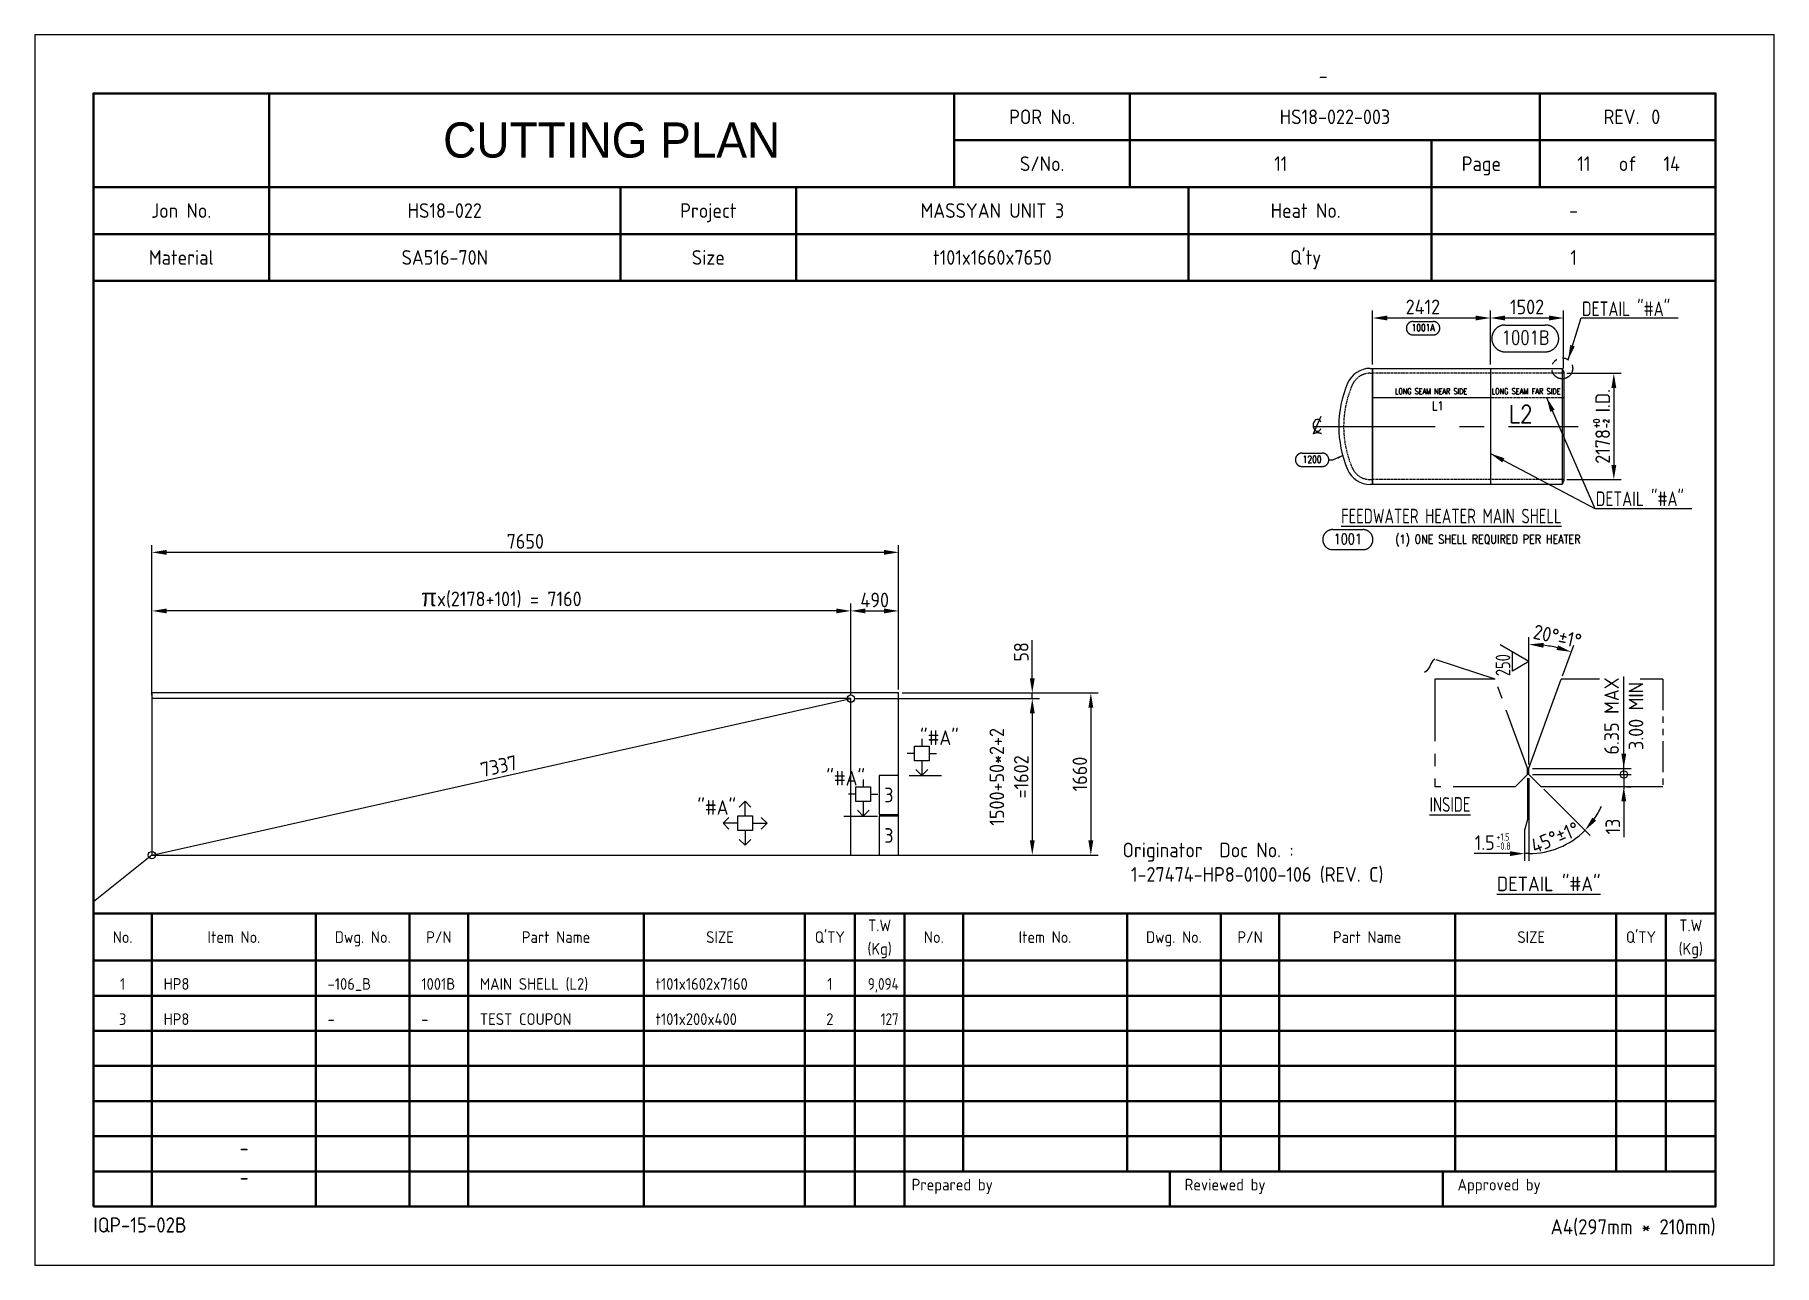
# Model space of a CAD drawing. Header units: millimetres. Extents: x -47360 to 661737, y -45870 to 354580.
# Drawn here: x 0 to 17820, y 80000 to 92600 of the extents above; entities that cross this region are included whole.
import ezdxf
from ezdxf.enums import TextEntityAlignment as Align

# ---------------------------------------------------------------- set-up
doc = ezdxf.new("R2010")
doc.units = ezdxf.units.MM
doc.header["$LTSCALE"] = 10
for name, pattern in [('CENTER', [2, 1.25, -0.25, 0.25, -0.25]), ('CONT', [1, 1, 0]), ('DASHED', [0.75, 0.5, -0.25]), ('PHANTOM', [63.5, 31.75, -6.35, 6.35, -6.35, 6.35, -6.35])]:
    doc.linetypes.add(name, pattern=pattern)
for name, color, linetype in [('01_1  101x7159.68965753114x1602', 7, 'Continuous'), ('03_4  101x400x200', 7, 'Continuous'), ('11', 2, 'Continuous'), ('12_Ejes principales', 1, 'CENTER'), ('13', 4, 'PHANTOM'), ('14', 3, 'DASHED'), ('15', 7, 'Continuous'), ('GEN-ANN', 7, 'CONT'), ('GEN-TXT', 7, 'CONT'), ('N11_1  101x7650x1660', 7, 'Continuous'), ('T', 2, 'Continuous')]:
    doc.layers.add(name, color=color, linetype=linetype)
doc.layers.add('PAGE', color=9, linetype='Continuous', plot=False)
doc.layers.add('TITLE', color=15, linetype='Continuous', lineweight=40)
doc.styles.add('FRACTION', font='romans.shx', dxfattribs={"bigfont": 'FRACTION.shx'})
doc.styles.add('SIMPLEX', font='romans.shx', dxfattribs={"width": 0.8})
doc.styles.get("Standard").update_dxf_attribs({"font": 'isocp2.shx', "bigfont": 'whgtxt.shx'})
doc.dimstyles.new('ISO-25', dxfattribs={"dimscale": 60, "dimtxt": 2.5, "dimasz": 2.5, "dimexe": 1.25, "dimexo": 0.625, "dimtad": 1, "dimdec": 0, "dimdsep": 46, "dimtxsty": 'Standard', "dimcen": 2.5, "dimclrt": 2, "dimadec": 0, "dimazin": 0, "dimtfac": 1, "dimtdec": 0, "dimtmove": 0, "dimatfit": 3, "dimfxl": 1, "dimarcsym": 0})
doc.dimstyles.new('ISO-25 x2', dxfattribs={"dimscale": 60, "dimtxt": 2.5, "dimasz": 2.5, "dimexe": 1.25, "dimexo": 0.625, "dimtad": 1, "dimdec": 0, "dimlfac": 2, "dimdsep": 46, "dimtxsty": 'Standard', "dimcen": 2.5, "dimclrt": 2, "dimadec": 0, "dimazin": 0, "dimtfac": 1, "dimtdec": 0, "dimtmove": 0, "dimatfit": 3, "dimfxl": 1, "dimarcsym": 0})
doc.dimstyles.get("Standard").update_dxf_attribs({"dimtxt": 1, "dimasz": 1, "dimexe": 1, "dimexo": 1, "dimgap": 1, "dimtad": 1, "dimtxsty": 'Standard', "dimcen": 2.5, "dimadec": 0, "dimazin": 0, "dimtfac": 1, "dimtmove": 0, "dimatfit": 3, "dimfxl": 1, "dimarcsym": 0})

msp = doc.modelspace()

# ---------------------------------------------------------------- texts
at = {"color": 2}
for s, height, width, p in [('DETAIL "#A"', 150, 0.85, (15850.2, 89718.97)), ('DETAIL "#A"', 150, 0.85, (15991.62, 87773.52)), ('%%UFEEDWATER HEATER MAIN SHELL', 150, 0.8, (13382.85, 87596.47)), ('+1.5', 75, 0.8, (14973.39, 84348.21)), ('-0.8', 75, 0.8, (14973.39, 84254.94))]:
    msp.add_text(s, height=height, dxfattribs=dict(at, width=width)).set_placement(p)
at = {"color": 2, "width": 0.8}
msp.add_text('250', height=150, rotation=90, dxfattribs=at).set_placement((15115.86, 86032))
msp.add_text('%%UINSIDE', height=150, dxfattribs=at).set_placement((14498.71, 84718.24), align=Align.MIDDLE_CENTER)
at = {"color": 2}
msp.add_text('%%UDETAIL "#A"', height=150, dxfattribs=at).set_placement((14978.71, 83830))
at = {"color": 2, "char_height": 150, "attachment_point": 5}
for s, insert, rotation in [('6.35 MAX\\P3.00 MIN', (16279.05, 85624.13), 90), ('45°%%P1%%D', (15574.3, 84380.28), 22.5)]:
    msp.add_mtext(s, dxfattribs=dict(at, insert=insert, rotation=rotation))
at = {"color": 2, "insert": (14854.14, 84327.16), "char_height": 150, "attachment_point": 5}
msp.add_mtext('1.5', dxfattribs=at)
at = {"layer": '11', "style": 'SIMPLEX', "width": 0.85}
msp.add_text('L1', height=90, dxfattribs=at).set_placement((14313.03, 88756.26, 70960545.69))
at = {"layer": '11', "color": 3, "style": 'SIMPLEX', "width": 0.85}
msp.add_text('L2', height=180, dxfattribs=at).set_placement((15104.02, 88625.67, 141921091.37))
at = {"layer": '15', "style": 'SIMPLEX'}
for s, width, p in [('LONG SEAM NEAR SIDE', 0.8, (13935.24, 88919.4, 70960545.69)), ('LONG SEAM FAR SIDE', 0.7, (14924.93, 88919.4, 70960545.69))]:
    msp.add_text(s, height=60, dxfattribs=dict(at, width=width)).set_placement(p)
at = {"layer": '15', "color": 2, "style": 'SIMPLEX', "width": 0.8}
for s, p in [('+0', (16029.67, 88571.65)), ('-2', (16129.67, 88571.65))]:
    msp.add_text(s, height=60, rotation=90, dxfattribs=at).set_placement(p)
msp.add_text('(1) ONE SHELL REQUIRED PER HEATER', height=90, dxfattribs=at).set_placement((14886.52, 87435.17, -70960545.69), align=Align.MIDDLE_CENTER)
at = {"layer": 'T'}
for s, p in [('"#A"', (9267.69, 85402)), ('"#A"', (8307.31, 84987)), ('3', (8750, 84815)), ('"#A"', (6985.83, 84687.33)), ('3', (8750, 84400))]:
    msp.add_text(s, height=150, dxfattribs=at).set_placement(p, align=Align.MIDDLE_CENTER)
for s, p in [('1', (900, 82820)), ('1', (8145, 82820)), ('3', (900, 82460)), ('2', (8145, 82460))]:
    msp.add_text(s, height=120, dxfattribs=at).set_placement(p, align=Align.CENTER)
for s, p in [('HP8', (1320, 82820)), ('-106_B', (3000, 82820)), ('1001B', (3960, 82820)), ('MAIN SHELL (L2)', (4560, 82820)), ('t101x1602x7160', (6360, 82820)), ('HP8', (1320, 82460)), ('-', (3000, 82460)), ('-', (3960, 82460)), ('TEST COUPON', (4560, 82460)), ('t101x200x400', (6360, 82460))]:
    msp.add_text(s, height=120, dxfattribs=at).set_placement(p)
at = {"layer": 'T', "width": 0.9}
for s, p in [('9,094', (8850, 82820)), ('127', (8850, 82460))]:
    msp.add_text(s, height=120, dxfattribs=at).set_placement(p, align=Align.RIGHT)
at = {"layer": 'T', "insert": (11144.18, 84326.68), "char_height": 150, "width": 3304.3281, "attachment_point": 1}
msp.add_mtext('Originator  Doc No. : \\P 1-27474-HP8-0100-106 (REV. C)', dxfattribs=at)

# ---------------------------------------------------------------- blocks, each defined once
blk = doc.blocks.new('CP00')
at = {"layer": 'PAGE'}
blk.add_line((20, 70), (10, 62), dxfattribs=at)
blk.add_lwpolyline([(0, 0), (297, 0), (297, 210), (0, 210)], close=True, dxfattribs=at)
at = {"layer": 'TITLE'}
for p, q in [((40, 184), (40, 200)), ((157, 184), (157, 200)), ((10, 184), (287, 184)), ((10, 168), (287, 168)), ((10, 60), (287, 60)), ((148.5, 16), (287, 16))]:
    blk.add_line(p, q, dxfattribs=at)
at = {"layer": 'TITLE', "color": 8}
for p, q in [((187, 184), (187, 200)), ((257, 184), (257, 192)), ((40, 168), (40, 184)), ((130, 168), (130, 184)), ((238.5, 168), (238.5, 184)), ((10, 176), (287, 176)), ((20, 10), (20, 60)), ((48, 10), (48, 60)), ((64, 10), (64, 60)), ((74, 10), (74, 60)), ((104, 10), (104, 60)), ((131.5, 10), (131.5, 60)), ((140, 10), (140, 60)), ((158.5, 16), (158.5, 60)), ((186.5, 16), (186.5, 60)), ((202.5, 16), (202.5, 60)), ((212.5, 16), (212.5, 60)), ((242.5, 16), (242.5, 60)), ((270, 16), (270, 60)), ((278.5, 16), (278.5, 60)), ((10, 52), (287, 52)), ((10, 46), (287, 46)), ((10, 40), (287, 40)), ((10, 34), (287, 34)), ((10, 28), (287, 28)), ((10, 22), (287, 22)), ((10, 16), (148.5, 16)), ((193.8, 16), (193.8, 10)), ((240.4, 16), (240.4, 10))]:
    blk.add_line(p, q, dxfattribs=at)
at = {"layer": 'TITLE', "color": 9}
for p, q in [((257, 192), (257, 200)), ((157, 192), (287, 192)), ((238.5, 184), (238.5, 192)), ((100, 168), (100, 184)), ((197, 168), (197, 184)), ((148.5, 10), (148.5, 60))]:
    blk.add_line(p, q, dxfattribs=at)
at = {"layer": 'TITLE', "color": 15}
blk.add_lwpolyline([(10, 10), (287, 10), (287, 200), (10, 200)], close=True, dxfattribs=at)
at = {"layer": 'PAGE', "color": 2}
blk.add_attdef('ATT_NESTINGPLANNO', text='', height=2.5, dxfattribs=at).set_placement((220, 203), align=Align.MIDDLE_CENTER)
for tag, p in [('ATT_OWNERITEMNO', (35, 7.09)), ('ATT_PARTNAME', (35, 2.09))]:
    blk.add_attdef(tag, text='', height=2.5, dxfattribs=at).set_placement(p, align=Align.MIDDLE_LEFT)
at = {"layer": 'TITLE', "color": 2}
for s, height, p in [('POR No.', 2.5, (172, 196)), ('S/No.', 2.5, (172, 188)), ('Page', 2.5, (247, 188)), ('of', 2.5, (272, 188)), ('Jon No.', 2.5, (25, 180)), ('Project', 2.5, (115, 180)), ('Heat No.', 2.5, (217, 180)), ('-', 2.5, (262.75, 180)), ('Material', 2.5, (25, 172)), ('Size', 2.5, (115, 172)), ("Q'ty", 2.5, (217, 172)), ('No.', 2, (15, 56)), ('Item No.', 2, (34, 56)), ('Dwg. No.', 2, (56, 56)), ('P/N', 2, (69, 56)), ('Part Name', 2, (89, 56)), ('SIZE', 2, (117, 56)), ("Q'TY", 2, (135.75, 56)), ('T.W', 2, (144.25, 58)), ('No.', 2, (153.5, 56)), ('Item No.', 2, (172.5, 56)), ('Dwg. No.', 2, (194.5, 56)), ('P/N', 2, (207.5, 56)), ('Part Name', 2, (227.5, 56)), ('SIZE', 2, (255.5, 56)), ("Q'TY", 2, (274.25, 56)), ('T.W', 2, (282.75, 58)), ('(Kg)', 2, (144.25, 54)), ('(Kg)', 2, (282.75, 54))]:
    blk.add_text(s, height=height, dxfattribs=at).set_placement(p, align=Align.MIDDLE_CENTER)
blk.add_text('REV.', height=2.5, dxfattribs=at).set_placement((274, 196), align=Align.MIDDLE_RIGHT)
blk.add_text('0', height=2.5, dxfattribs=at).set_placement((276, 196), align=Align.MIDDLE_LEFT)
for s, height, p in [('Prepared by', 2, (149.73, 12.75)), ('Reviewed by', 2, (196.33, 12.75)), ('Approved by', 2, (242.93, 12.75)), ('IQP-15-02B', 2.594, (10, 5.57))]:
    blk.add_text(s, height=height, dxfattribs=at).set_placement(p)
blk.add_text('A4(297mm * 210mm)', height=2.5936, dxfattribs=at).set_placement((287, 5.26), align=Align.RIGHT)
at = {"layer": 'TITLE', "color": 3, "insert": (98.5, 192), "char_height": 6, "width": 59.896, "attachment_point": 5}
blk.add_mtext('{\\fHYHeadLine-Medium|b0|i0|c129|p18;CUTTING PLAN}', dxfattribs=at)
at = {"layer": 'TITLE', "color": 2}
for tag, height, p in [('ATT_PORNO', 2.5, (222, 196)), ('ATT_CUTTINGPLANNO', 2.5, (212.75, 188)), ('ATT_PAGENO', 2.5, (264.5, 188)), ('ATT_PAGESUBTOTAL', 2.5, (279.5, 188)), ('ATT_WONO', 2.5, (70, 180)), ('ATT_PROJECT', 2.5, (163.5, 180)), ('ATT_PORWEIGHT', 2, (278.5, 89)), ('ATT_NETWEIGHT', 2, (278.5, 83)), ('ATT_SAVEWEIGHT', 2, (278.5, 77)), ('ATT_SCRAPWEIGHT', 2, (278.5, 71)), ('ATT_CUTTING', 2, (278.5, 65))]:
    blk.add_attdef(tag, text='', height=height, dxfattribs=at).set_placement(p, align=Align.MIDDLE_CENTER)
at = {"layer": 'TITLE', "color": 3}
for tag, p in [('ATT_MATERIAL', (70, 172)), ('ATT_SIZE', (163.5, 172)), ('ATT_QTY', (262.75, 172))]:
    blk.add_attdef(tag, text='', height=2.5, dxfattribs=at).set_placement(p, align=Align.MIDDLE_CENTER)
blk = doc.blocks.new('*D144')
at = {"color": 0, "lineweight": -2, "transparency": 16777216}
for p, q in [((1200, 85839), (1200, 86775)), ((8210, 86700), (1350, 86700)), ((8360, 85839), (8360, 86775))]:
    blk.add_line(p, q, dxfattribs=at)
at = {"color": 0, "transparency": 16777216}
for points in [[(1350, 86725), (1350, 86675), (1200, 86700)], [(8210, 86725), (8210, 86675), (8360, 86700)]]:
    blk.add_solid(points, dxfattribs=at)
at = {"layer": 'Defpoints', "color": 0, "transparency": 16777216}
for p in [(1200, 86700), (1200, 85802), (8360, 85802)]:
    blk.add_point(p, dxfattribs=at)
at = {"color": 2, "transparency": 16777216, "insert": (4780, 86831), "char_height": 150, "attachment_point": 5}
blk.add_mtext('{\\fGulim|b0|i0|c129|p50;\\H1.2x;π\\Fisocp2,whgtxt|c129;\\H0.83333x;x(2178+101) = 7160}', dxfattribs=at)
blk = doc.blocks.new('*D145')
at = {"color": 0, "lineweight": -2, "transparency": 16777216}
for p, q in [((8360, 85839), (8360, 86775)), ((8510, 86700), (8700, 86700)), ((8850, 85897), (8850, 86775))]:
    blk.add_line(p, q, dxfattribs=at)
at = {"color": 0, "transparency": 16777216}
for points in [[(8510, 86725), (8510, 86675), (8360, 86700)], [(8700, 86725), (8700, 86675), (8850, 86700)]]:
    blk.add_solid(points, dxfattribs=at)
at = {"layer": 'Defpoints', "color": 0, "transparency": 16777216}
for p in [(8850, 86700), (8360, 85802), (8850, 85860)]:
    blk.add_point(p, dxfattribs=at)
at = {"color": 2, "transparency": 16777216, "insert": (8605, 86812), "char_height": 150, "attachment_point": 5}
blk.add_mtext('490', dxfattribs=at)
blk = doc.blocks.new('*D146')
at = {"color": 0, "lineweight": -2, "transparency": 16777216}
for p, q in [((1200, 85897.5), (1200, 87375)), ((8850, 85897.5), (8850, 87375)), ((8700, 87300), (1350, 87300))]:
    blk.add_line(p, q, dxfattribs=at)
at = {"color": 0, "transparency": 16777216}
for points in [[(1350, 87325), (1350, 87275), (1200, 87300)], [(8700, 87325), (8700, 87275), (8850, 87300)]]:
    blk.add_solid(points, dxfattribs=at)
at = {"layer": 'Defpoints', "color": 0, "transparency": 16777216}
for p in [(1200, 87300), (1200, 85860), (8850, 85860)]:
    blk.add_point(p, dxfattribs=at)
at = {"color": 2, "transparency": 16777216, "insert": (5025, 87412.5), "char_height": 150, "attachment_point": 5}
blk.add_mtext('7650', dxfattribs=at)
blk = doc.blocks.new('*D147')
at = {"color": 0, "lineweight": -2, "transparency": 16777216}
for p, q in [((8397, 85802), (10294, 85802)), ((10219, 85652), (10219, 84350)), ((8397, 84200), (10294, 84200))]:
    blk.add_line(p, q, dxfattribs=at)
at = {"color": 0, "transparency": 16777216}
for points in [[(10194, 85652), (10244, 85652), (10219, 85802)], [(10194, 84350), (10244, 84350), (10219, 84200)]]:
    blk.add_solid(points, dxfattribs=at)
at = {"layer": 'Defpoints', "color": 0, "transparency": 16777216}
for p in [(8360, 85802), (8360, 84200), (10219, 84200)]:
    blk.add_point(p, dxfattribs=at)
at = {"color": 2, "transparency": 16777216, "insert": (9981, 85001), "char_height": 150, "attachment_point": 5, "rotation": 90}
blk.add_mtext('1500+50*2+2\\P=1602', dxfattribs=at)
blk = doc.blocks.new('*D148')
at = {"color": 0, "lineweight": -2, "transparency": 16777216}
for p, q in [((10219, 86010), (10219, 86400)), ((8397, 85802), (10294, 85802)), ((8888, 85860), (10294, 85860)), ((10219, 85802), (10219, 85860)), ((10219, 85652), (10219, 85502))]:
    blk.add_line(p, q, dxfattribs=at)
at = {"color": 0, "transparency": 16777216}
for points in [[(10194, 86010), (10244, 86010), (10219, 85860)], [(10194, 85652), (10244, 85652), (10219, 85802)]]:
    blk.add_solid(points, dxfattribs=at)
at = {"layer": 'Defpoints', "color": 0, "transparency": 16777216}
for p in [(8360, 85802), (8850, 85860), (10219, 85860)]:
    blk.add_point(p, dxfattribs=at)
at = {"color": 2, "transparency": 16777216, "insert": (10106, 86280), "char_height": 150, "attachment_point": 5, "rotation": 90}
blk.add_mtext('58', dxfattribs=at)
blk = doc.blocks.new('_Small')
at = {"color": 0, "linetype": 'ByBlock', "lineweight": -2}
blk.add_circle((0, 0), 0.25, dxfattribs=at)
blk = doc.blocks.new('*D164')
at = {"color": 0, "lineweight": -2, "transparency": 16777216}
blk.add_line((1200, 84200), (8360, 85802), dxfattribs=at)
at = {"layer": 'Defpoints', "color": 0, "transparency": 16777216}
for p in [(8360, 85802), (8360, 85802), (1200, 84200)]:
    blk.add_point(p, dxfattribs=at)
at = {"color": 0, "lineweight": -2, "transparency": 16777216, "xscale": 150, "yscale": 150, "zscale": 150}
for p, rotation in [((8360, 85802), 12.61234473152603), ((1200, 84200), 192.6123447315261)]:
    blk.add_blockref('_Small', p, dxfattribs=dict(at, rotation=rotation))
at = {"color": 2, "transparency": 16777216, "insert": (4755, 85111), "char_height": 150, "attachment_point": 5, "rotation": 12.6123}
blk.add_mtext('7337', dxfattribs=at)
blk = doc.blocks.new('*D167')
at = {"color": 0, "lineweight": -2, "transparency": 16777216}
for p, q in [((8887.5, 85860), (10893.75, 85860)), ((10818.75, 85710), (10818.75, 84350)), ((8887.5, 84200), (10893.75, 84200))]:
    blk.add_line(p, q, dxfattribs=at)
at = {"color": 0, "transparency": 16777216}
for points in [[(10793.75, 85710), (10843.75, 85710), (10818.75, 85860)], [(10793.75, 84350), (10843.75, 84350), (10818.75, 84200)]]:
    blk.add_solid(points, dxfattribs=at)
at = {"layer": 'Defpoints', "color": 0, "transparency": 16777216}
for p in [(8850, 85860), (8850, 84200), (10818.75, 84200)]:
    blk.add_point(p, dxfattribs=at)
at = {"color": 2, "transparency": 16777216, "insert": (10706.25, 85030), "char_height": 150, "attachment_point": 5, "rotation": 90}
blk.add_mtext('1660', dxfattribs=at)
blk = doc.blocks.new('$CL')
at = {"layer": 'GEN-TXT', "color": 2, "linetype": 'CONT'}
blk.add_line((0.031, 0.069), (-0.031, -0.069), dxfattribs=at)
blk.add_arc((0.003, -0.131), 0.0703, 61.7604, 118.2396, dxfattribs=at)
at = {"layer": 'GEN-TXT', "color": 2, "linetype": 'CONT', "style": 'FRACTION'}
blk.add_text('C', height=0.0938, dxfattribs=at).set_placement((0, 0), align=Align.MIDDLE)
blk = doc.blocks.new('$PNBR')
at = {"layer": 'GEN-ANN', "color": 7, "linetype": 'CONT'}
for p, q in [((0.125, 0.125), (0.5, 0.125)), ((0.125, -0.125), (0.5, -0.125))]:
    blk.add_line(p, q, dxfattribs=at)
for centre, start, end in [((0.125, 0), 90, 270), ((0.5, 0), 270, 90)]:
    blk.add_arc(centre, 0.125, start, end, dxfattribs=at)
at = {"layer": 'GEN-ANN', "color": 7, "linetype": 'CONT', "style": 'FRACTION'}
blk.add_attdef('PNB', text='', height=0.0938, dxfattribs=at).set_placement((0.313, -0.046), align=Align.CENTER)
blk = doc.blocks.new('*D251')
at = {"color": 0, "lineweight": -2, "transparency": 16777216}
for p, q in [((13706, 89222), (13706, 89775)), ((13856, 89700), (14762, 89700)), ((14912, 89222), (14912, 89775))]:
    blk.add_line(p, q, dxfattribs=at)
at = {"color": 0, "transparency": 16777216}
for points in [[(13856, 89725), (13856, 89675), (13706, 89700)], [(14762, 89725), (14762, 89675), (14912, 89700)]]:
    blk.add_solid(points, dxfattribs=at)
at = {"layer": 'Defpoints', "color": 0, "transparency": 16777216}
for p in [(14912, 89700), (13706, 89184), (14912, 89184)]:
    blk.add_point(p, dxfattribs=at)
at = {"color": 2, "transparency": 16777216, "insert": (14221, 89813), "char_height": 150, "attachment_point": 5}
blk.add_mtext('2412', dxfattribs=at)
blk = doc.blocks.new('*D252')
at = {"color": 0, "lineweight": -2, "transparency": 16777216}
for p, q in [((14912, 89222), (14912, 89775)), ((15062, 89700), (15513, 89700)), ((15663, 89182), (15663, 89775))]:
    blk.add_line(p, q, dxfattribs=at)
at = {"color": 0, "transparency": 16777216}
for points in [[(15062, 89725), (15062, 89675), (14912, 89700)], [(15513, 89725), (15513, 89675), (15663, 89700)]]:
    blk.add_solid(points, dxfattribs=at)
at = {"layer": 'Defpoints', "color": 0, "transparency": 16777216}
for p in [(15663, 89700), (14912, 89184), (15663, 89144)]:
    blk.add_point(p, dxfattribs=at)
at = {"color": 2, "transparency": 16777216, "insert": (15288, 89813), "char_height": 150, "attachment_point": 5}
blk.add_mtext('1502', dxfattribs=at)
blk = doc.blocks.new('*D254')
at = {"color": 0, "lineweight": -2, "transparency": 16777216}
for p, q in [((15694, 89134), (16252, 89134)), ((16177, 88984), (16177, 88195)), ((15694, 88045), (16252, 88045))]:
    blk.add_line(p, q, dxfattribs=at)
at = {"color": 0, "transparency": 16777216}
for points in [[(16152, 88984), (16202, 88984), (16177, 89134)], [(16152, 88195), (16202, 88195), (16177, 88045)]]:
    blk.add_solid(points, dxfattribs=at)
at = {"layer": 'Defpoints', "color": 0, "transparency": 16777216}
for p in [(15657, 89134), (15657, 88045), (16177, 88045)]:
    blk.add_point(p, dxfattribs=at)
at = {"color": 2, "transparency": 16777216, "insert": (16063, 88590), "char_height": 150, "attachment_point": 5, "rotation": 90}
blk.add_mtext('2178  I.D.', dxfattribs=at)
blk = doc.blocks.new('*D300')
at = {"color": 0, "lineweight": -2, "transparency": 16777216}
for p, q in [((16279, 85238), (16279, 85388)), ((15345, 85088), (16354, 85088)), ((15345, 85025), (16354, 85025)), ((16279, 85025), (16279, 85088)), ((16279, 85025), (16279, 84875))]:
    blk.add_line(p, q, dxfattribs=at)
at = {"color": 0, "transparency": 16777216}
blk.add_solid([(16254, 85238), (16304, 85238), (16279, 85088)], dxfattribs=at)
at = {"layer": 'Defpoints', "color": 0, "transparency": 16777216}
for p in [(15307, 85088), (15307, 85025), (16279, 85088)]:
    blk.add_point(p, dxfattribs=at)
at = {"color": 0, "lineweight": -2, "transparency": 16777216, "xscale": 150, "yscale": 150, "zscale": 150, "rotation": 90}
blk.add_blockref('_Small', (16279, 85025), dxfattribs=at)
blk = doc.blocks.new('*D301')
at = {"color": 0, "lineweight": -2, "transparency": 16777216}
for p, q in [((15345, 85025), (16354, 85025)), ((16279, 85025), (16279, 85175)), ((16279, 85025), (16279, 84900)), ((16309, 84900), (16354, 84900)), ((16279, 84750), (16279, 84384))]:
    blk.add_line(p, q, dxfattribs=at)
at = {"color": 0, "transparency": 16777216}
blk.add_solid([(16254, 84750), (16304, 84750), (16279, 84900)], dxfattribs=at)
at = {"layer": 'Defpoints', "color": 0, "transparency": 16777216}
for p in [(15307, 85025), (16272, 84900), (16279, 84900)]:
    blk.add_point(p, dxfattribs=at)
at = {"color": 2, "transparency": 16777216, "insert": (16167, 84492), "char_height": 150, "attachment_point": 5, "rotation": 90}
blk.add_mtext('13', dxfattribs=at)
blk = doc.blocks.new('_None')
blk = doc.blocks.new('*D302')
at = {"color": 0, "lineweight": -2, "transparency": 16777216}
for p, q in [((15307, 85126), (15307, 86432)), ((15652, 86035), (15767, 86351))]:
    blk.add_line(p, q, dxfattribs=at)
blk.add_arc((15307, 85088), 1269, 76.7786, 83.2214, dxfattribs=at)
at = {"color": 0, "transparency": 16777216}
for points in [[(15456, 86323), (15458, 86373), (15307, 86357)], [(15605, 86347), (15590, 86300), (15741, 86281)]]:
    blk.add_solid(points, dxfattribs=at)
at = {"layer": 'Defpoints', "color": 0, "transparency": 16777216}
for p in [(15455, 86349), (15639, 86000), (15307, 85088), (15307, 85088), (15307, 85025)]:
    blk.add_point(p, dxfattribs=at)
at = {"color": 2, "transparency": 16777216, "insert": (15599, 86439), "char_height": 150, "attachment_point": 5, "rotation": 347.8243}
blk.add_mtext('20°%%P1%%D', dxfattribs=at)

# ---------------------------------------------------------------- dimensions: what is measured, and where the dimension line sits
dim = msp.add_linear_dim(base=(14912.14, 89700), p1=(13706.14, 89184.1), p2=(14912.14, 89184.1), dimstyle='ISO-25 x2')
dim.commit()
dim.dimension.update_dxf_attribs({"geometry": '*D251', "text_midpoint": (14221.06, 89700), "dimtype": 160})
for base, p1, p2, dimstyle, picture, middle in [((15663.16, 89700), (14912.14, 89184.1), (15663.16, 89144.1), 'ISO-25 x2', '*D252', (15287.65, 89812.51)), ((1200, 87300), (8850, 85860), (1200, 85860), 'ISO-25', '*D146', (5025, 87412.5)), ((8850, 86700), (8359.69, 85802), (8850, 85860), 'ISO-25', '*D145', (8604.84, 86812.5))]:
    dim = msp.add_linear_dim(base=base, p1=p1, p2=p2, dimstyle=dimstyle)
    dim.commit()
    dim.dimension.update_dxf_attribs({"geometry": picture, "text_midpoint": middle})
dim = msp.add_linear_dim(base=(16176.68, 88045.1), p1=(15656.81, 89134.1), p2=(15656.81, 88045.1), angle=90, text='<>  I.D.', dimstyle='ISO-25 x2')
dim.commit()
dim.dimension.update_dxf_attribs({"geometry": '*D254', "text_midpoint": (16063.14, 88589.6)})
dim = msp.add_linear_dim(base=(1200, 86700), p1=(8359.69, 85802), p2=(1200, 85802), text='{\\fGulim|b0|i0|c129|p50;\\H1.2x;π\\Fisocp2,whgtxt|c129;\\H0.83333x;x(2178+101) = <>}', dimstyle='ISO-25')
dim.commit()
dim.dimension.update_dxf_attribs({"geometry": '*D144', "text_midpoint": (4779.84, 86831.25)})
dim = msp.add_angular_dim_2l(base=(15454.52, 86348.52), line1=((15307.25, 85088.5), (15639.01, 86000)), line2=((15307.25, 85025), (15307.25, 85088.5)), text='<>%%P1%%D', dimstyle='ISO-25')
dim.commit()
dim.dimension.update_dxf_attribs({"geometry": '*D302', "text_midpoint": (15574.81, 86328.57), "dimtype": 162})
for base, p1, p2, picture, middle in [((10218.75, 85860), (8359.69, 85802), (8850, 85860), '*D148', (10106.25, 86280)), ((10818.75, 84200), (8850, 85860), (8850, 84200), '*D167', (10706.25, 85030))]:
    dim = msp.add_linear_dim(base=base, p1=p1, p2=p2, angle=90, dimstyle='ISO-25')
    dim.commit()
    dim.dimension.update_dxf_attribs({"geometry": picture, "text_midpoint": middle})
dim = msp.add_aligned_dim(p1=(1200, 84200), p2=(8359.69, 85802), distance=0, dimstyle='ISO-25', override={"dimblk1": 'Small', "dimblk2": 'Small', "dimsah": 1, "dimse1": 1, "dimse2": 1})
dim.commit()
dim.dimension.update_dxf_attribs({"geometry": '*D164', "text_midpoint": (4755.28, 85110.79)})
dim = msp.add_linear_dim(base=(10218.75, 84200), p1=(8359.69, 85802), p2=(8359.69, 84200), angle=90, text='1500+50*2+2\\P=<>', dimstyle='ISO-25')
dim.commit()
dim.dimension.update_dxf_attribs({"geometry": '*D147', "text_midpoint": (10218.75, 85001), "dimtype": 160})
for base, p2, text, override, picture, middle in [((16279.05, 85088.5), (15307.25, 85088.5), ' ', {"dimblk1": 'Small', "dimsah": 1}, '*D300', (16279.05, 85056.75)), ((16279.05, 84900), (16271.51, 84900), '13', {"dimblk1": 'None', "dimsah": 1}, '*D301', (16166.55, 84491.89))]:
    dim = msp.add_linear_dim(base=base, p1=(15307.25, 85025), p2=p2, angle=90, text=text, dimstyle='ISO-25', override=override)
    dim.commit()
    dim.dimension.update_dxf_attribs({"geometry": picture, "text_midpoint": middle})

# ---------------------------------------------------------------- linework, layer by layer
for p, q in [((16279.05, 85388.5), (16279.05, 86028.75)), ((8957.97, 85015), (9287.73, 85015)), ((15292.25, 84987.5), (15292.25, 84563.58)), ((15307.25, 84987.5), (15307.25, 84139.66)), ((15458.76, 84873.48), (15933.28, 84398.97)), ((8287.27, 84600), (8632.55, 84600)), ((15292.25, 84563.58), (15262.25, 84456.58)), ((15262.25, 84456.58), (15262.25, 84139.66)), ((15112.25, 84214.66), (14746.03, 84214.66)), ((15307.25, 84214.66), (15262.25, 84214.66))]:
    msp.add_line(p, q)
for start, end in [(325.621043, 336.242086), (270, 315)]:
    msp.add_arc((15307.25, 85025), 810.34, start, end)
for points in [[(15995.28, 84551.46), (15956.8, 84583.39), (15880.25, 84452)], [(15112.25, 84239.66), (15112.25, 84189.66), (15262.25, 84214.66)]]:
    msp.add_solid(points)
at = {"layer": '01_1  101x7159.68965753114x1602'}
msp.add_lwpolyline([(8359.69, 84200), (8359.69, 85802), (1200, 85802), (1200, 84200)], close=True, dxfattribs=at)
at = {"layer": '03_4  101x400x200'}
for points in [[(8850, 85015), (8650, 85015), (8650, 84615), (8850, 84615)], [(8850, 84600), (8650, 84600), (8650, 84200), (8850, 84200)]]:
    msp.add_lwpolyline(points, close=True, dxfattribs=at)
at = {"layer": '11', "color": 3}
for p, q in [((13681.14, 89184.1), (13706.14, 89184.1)), ((13681.14, 89184.1), (13706.14, 89184.1)), ((13706.14, 89184.1), (13706.14, 87995.1)), ((13706.14, 87995.1), (13706.14, 89184.1)), ((13706.14, 89184.1), (15648.42, 89184.1)), ((13706.14, 89184.1), (13706.14, 87995.1)), ((14912.14, 89184.1), (14912.14, 87995.1)), ((15648.42, 89184.1), (15663.16, 89143.62)), ((15648.42, 89184.1), (15648.42, 87995.1)), ((15663.16, 89140.45), (15656.81, 89134.1)), ((15663.16, 89143.62), (15663.16, 88035.57)), ((13706.14, 88886.85), (14912.14, 88886.85)), ((15663.16, 88035.57), (15648.42, 87995.1)), ((15663.16, 88038.75), (15656.81, 88045.1)), ((13706.14, 87995.1), (13681.14, 87995.1)), ((13706.14, 87995.1), (13681.14, 87995.1)), ((15648.42, 87995.1), (13706.14, 87995.1)), ((15307.25, 85088.5), (15639.01, 86000)), ((16030.57, 86000), (15639.01, 86000)), ((16679.85, 86000), (16448.31, 86000)), ((15307.25, 85025), (15307.25, 85088.5)), ((15432.25, 84900), (15307.25, 85025)), ((16679.85, 84900), (15432.25, 84900))]:
    msp.add_line(p, q, dxfattribs=at)
for centre, radius, start, end in [((13680.93, 88932.68), 251.42, 89.951195, 156.90531), ((14478.99, 88589.6), 1120.1, 156.775067, 203.224933), ((13680.93, 88246.51), 251.42, 203.09469, 270.048805)]:
    msp.add_arc(centre, radius, start, end, dxfattribs=at)
at = {"layer": '12_Ejes principales', "ltscale": 100}
msp.add_line((13097.18, 88589.6), (15813.16, 88589.6), dxfattribs=at)
at = {"layer": '13', "ltscale": 2}
for p, q in [((14960.49, 86000), (14342.98, 86205.83)), ((14960.49, 86000), (14342.98, 86000)), ((14342.98, 86000), (14342.98, 84900)), ((15292.25, 85088.5), (14960.49, 86000)), ((15167.25, 84900), (15292.25, 85025)), ((15167.25, 84900), (14342.98, 84900))]:
    msp.add_line(p, q, dxfattribs=at)
at = {"layer": '13'}
for p, q in [((16679.85, 86000), (16679.85, 84900)), ((15292.25, 85025), (15292.25, 85088.5))]:
    msp.add_line(p, q, dxfattribs=at)
at = {"layer": '13', "ltscale": 2}
msp.add_lwpolyline([(14342.98, 86205.83), (14323.76, 86190.48), (14310.88, 86174.49), (14302.01, 86157.93), (14294.8, 86140.86), (14286.93, 86123.37), (14276.05, 86105.5), (14259.83, 86087.35), (14235.93, 86068.96)], dxfattribs=at)
at = {"layer": '13'}
msp.add_circle((15648.42, 89184.1), 107.08, dxfattribs=at)
at = {"layer": '14', "color": 6, "ltscale": 2}
for p, q in [((13680.72, 89134.1), (13706.14, 89134.1)), ((13680.72, 89134.1), (13706.14, 89134.1)), ((15656.81, 89134.1), (13706.14, 89134.1)), ((14912.14, 88886.85), (15663.16, 88886.85)), ((13680.72, 88045.1), (13706.14, 88045.1)), ((13680.72, 88045.1), (13706.14, 88045.1)), ((15656.81, 88045.1), (13706.14, 88045.1))]:
    msp.add_line(p, q, dxfattribs=at)
for centre, radius, start, end in [((13680.93, 88932.68), 201.42, 89.939156, 156.937517), ((14478.99, 88589.6), 1070.1, 156.775067, 203.224933), ((13680.93, 88246.51), 201.42, 203.062483, 270.060844)]:
    msp.add_arc(centre, radius, start, end, dxfattribs=at)
at = {"layer": '15'}
for p, q in [((13257.46, 88247.76, -35480272.84), (13302.82, 88247.76, -35480272.84)), ((15307.25, 86181.37), (15012.05, 86351.8)), ((15138.44, 86083.91), (15138.44, 86278.83)), ((15307.25, 86181.37), (15138.44, 86083.91))]:
    msp.add_line(p, q, dxfattribs=at)
at = {"layer": 'N11_1  101x7650x1660', "color": 3}
msp.add_lwpolyline([(8850, 84200), (8850, 85860), (1200, 85860), (1200, 84200)], close=True, dxfattribs=at)
at = {"layer": 'T'}
for p, q in [((9087.62, 85390), (9087.62, 85315)), ((9012.62, 85240), (8937.62, 85240)), ((9162.62, 85240), (9237.62, 85240)), ((9087.62, 85165), (9087.62, 85015)), ((8412.38, 84825), (8337.38, 84825)), ((8487.38, 84975), (8487.38, 84900)), ((8562.38, 84825), (8637.38, 84825)), ((7276.9, 84600.33), (7276.9, 84750.33)), ((8487.38, 84750), (8487.38, 84600)), ((7201.9, 84525.33), (7051.9, 84525.33)), ((7351.9, 84525.33), (7501.9, 84525.33)), ((7276.9, 84450.33), (7276.9, 84300.33))]:
    msp.add_line(p, q, dxfattribs=at)
for points in [[(9012.62, 85315), (9162.62, 85315), (9162.62, 85165), (9012.62, 85165)], [(8412.38, 84900), (8562.38, 84900), (8562.38, 84750), (8412.38, 84750)], [(7201.9, 84600.33), (7351.9, 84600.33), (7351.9, 84450.33), (7201.9, 84450.33)]]:
    msp.add_lwpolyline(points, close=True, dxfattribs=at)
for points in [[(9027.62, 85075), (9087.62, 85015), (9147.62, 85075)], [(7216.9, 84690.33), (7276.9, 84750.33), (7336.9, 84690.33)], [(8427.38, 84660), (8487.38, 84600), (8547.38, 84660)], [(7111.9, 84585.33), (7051.9, 84525.33), (7111.9, 84465.33)], [(7441.9, 84585.33), (7501.9, 84525.33), (7441.9, 84465.33)], [(7216.9, 84360.33), (7276.9, 84300.33), (7336.9, 84360.33)]]:
    msp.add_lwpolyline(points, dxfattribs=at)

# ---------------------------------------------------------------- block references
ref = msp.add_blockref('CP00', (0, 80000), dxfattribs=dict(xscale=60, yscale=60, zscale=60))
ref.add_attrib('ATT_WONO', 'HS18-022', dxfattribs={"layer": 'TITLE', "color": 2, "height": 150}).set_placement((4200, 90800), align=Align.MIDDLE_CENTER)
ref.add_attrib('ATT_PROJECT', 'MASSYAN UNIT 3', dxfattribs={"layer": 'TITLE', "color": 2, "height": 150}).set_placement((9810, 90800), align=Align.MIDDLE_CENTER)
ref.add_attrib('ATT_PORNO', 'HS18-022-003', dxfattribs={"layer": 'TITLE', "color": 2, "height": 150}).set_placement((13320, 91760), align=Align.MIDDLE_CENTER)
ref.add_attrib('ATT_OWNERITEMNO', '-', dxfattribs={"layer": 'PAGE', "color": 2, "height": 150}).set_placement((2100, 81200), align=Align.MIDDLE_LEFT)
ref.add_attrib('ATT_PARTNAME', '-', dxfattribs={"layer": 'PAGE', "color": 2, "height": 150}).set_placement((2100, 80900), align=Align.MIDDLE_LEFT)
ref.add_attrib('ATT_MATERIAL', 'SA516-70N', dxfattribs={"layer": 'TITLE', "color": 3, "height": 150}).set_placement((4200, 90320), align=Align.MIDDLE_CENTER)
ref.add_attrib('ATT_SIZE', 't101x1660x7650', dxfattribs={"layer": 'TITLE', "color": 3, "height": 150}).set_placement((9810, 90320), align=Align.MIDDLE_CENTER)
ref.add_attrib('ATT_QTY', '1', dxfattribs={"layer": 'TITLE', "color": 3, "height": 150}).set_placement((15765, 90320), align=Align.MIDDLE_CENTER)
ref.add_attrib('ATT_NESTINGPLANNO', '-', dxfattribs={"layer": 'PAGE', "color": 2, "height": 150}).set_placement((13200, 92180), align=Align.MIDDLE_CENTER)
ref.add_attrib('ATT_CUTTINGPLANNO', '11', dxfattribs={"layer": 'TITLE', "color": 2, "height": 150}).set_placement((12765, 91280), align=Align.MIDDLE_CENTER)
ref.add_attrib('ATT_PAGENO', '11', dxfattribs={"layer": 'TITLE', "color": 2, "height": 150}).set_placement((15870, 91280), align=Align.MIDDLE_CENTER)
ref.add_attrib('ATT_PAGESUBTOTAL', '14', dxfattribs={"layer": 'TITLE', "color": 2, "height": 150}).set_placement((16770, 91280), align=Align.MIDDLE_CENTER)
at = {"layer": '15'}
ref = msp.add_blockref('$PNBR', (14051.39, 89595.48), dxfattribs=dict(at, xscale=548.7975689143431, yscale=548.7975689143431, zscale=548.7975689143431))
ref.add_attrib('PNB', '1001A', dxfattribs={"layer": '11', "height": 70, "style": 'FRACTION', "width": 0.8}).set_placement((14222.89, 89565.08), align=Align.CENTER)
ref = msp.add_blockref('$PNBR', (14926.35, 89490.97), dxfattribs=dict(at, xscale=1097.595137828686, yscale=1097.595137828686, zscale=1097.595137828686))
ref.add_attrib('PNB', '1001B', dxfattribs={"layer": '11', "color": 3, "height": 140, "style": 'FRACTION', "width": 0.8}).set_placement((15269.35, 89430.15), align=Align.CENTER)
at = {"layer": '15', "xscale": 1280, "yscale": 1280, "zscale": 1280}
msp.add_blockref('$CL', (13136.96, 88601.22), dxfattribs=at)
at = {"layer": '15'}
ref = msp.add_blockref('$PNBR', (12914.46, 88247.76, -35480272.84), dxfattribs=dict(at, xscale=548.7975689143431, yscale=548.7975689143431, zscale=548.7975689143431))
ref.add_attrib('PNB', '1200', dxfattribs={"layer": '11', "height": 70, "style": 'FRACTION', "width": 0.8}).set_placement((13085.96, 88217.35, -35480272.84), align=Align.CENTER)
ref = msp.add_blockref('$PNBR', (13194.52, 87430.38, -70960545.69), dxfattribs=dict(at, xscale=823.1963533715145, yscale=823.196353371512, zscale=823.196353371513))
ref.add_attrib('PNB', '1001', dxfattribs={"layer": '11', "height": 105, "style": 'FRACTION', "width": 0.8}).set_placement((13451.77, 87384.77, -70960545.69), align=Align.CENTER)

msp.set_redraw_order([(e.dxf.handle, doc.entitydb.next_handle()) for e in msp.query("TEXT MTEXT ATTDEF DIMENSION ARC_DIMENSION")])  # texts and dimensions are drawn at this point

# ---------------------------------------------------------------- leaders
for points in [[(15708.77, 89272.55), (15841.14, 89700), (16835.9, 89700)], [(15487.93, 88886.85), (15982.57, 87747.95), (16977.33, 87747.95)], [(14912.14, 88312.69), (15982.57, 87747.95)]]:
    msp.add_leader(points, dimstyle='ISO-25', override={"dimgap": 0.625, "dimtad": 0})
at = {"layer": '15'}
msp.add_leader([(13405.28, 88291.89, 35480272.84), (13302.82, 88247.76, 35480272.84)], dimstyle='Standard', override={"dimtxt": 60, "dimasz": 60, "dimexe": 60, "dimexo": 30, "dimgap": 30, "dimtad": 0, "dimtih": 0, "dimtoh": 0, "dimdec": 1, "dimrnd": 0.5, "dimzin": 8, "dimtxsty": 'SIMPLEX', "dimcen": 30, "dimclrt": 7, "dimtdec": 2, "dimtofl": 1, "dimtzin": 8}, dxfattribs=at)

doc.saveas('drawing.dxf')
